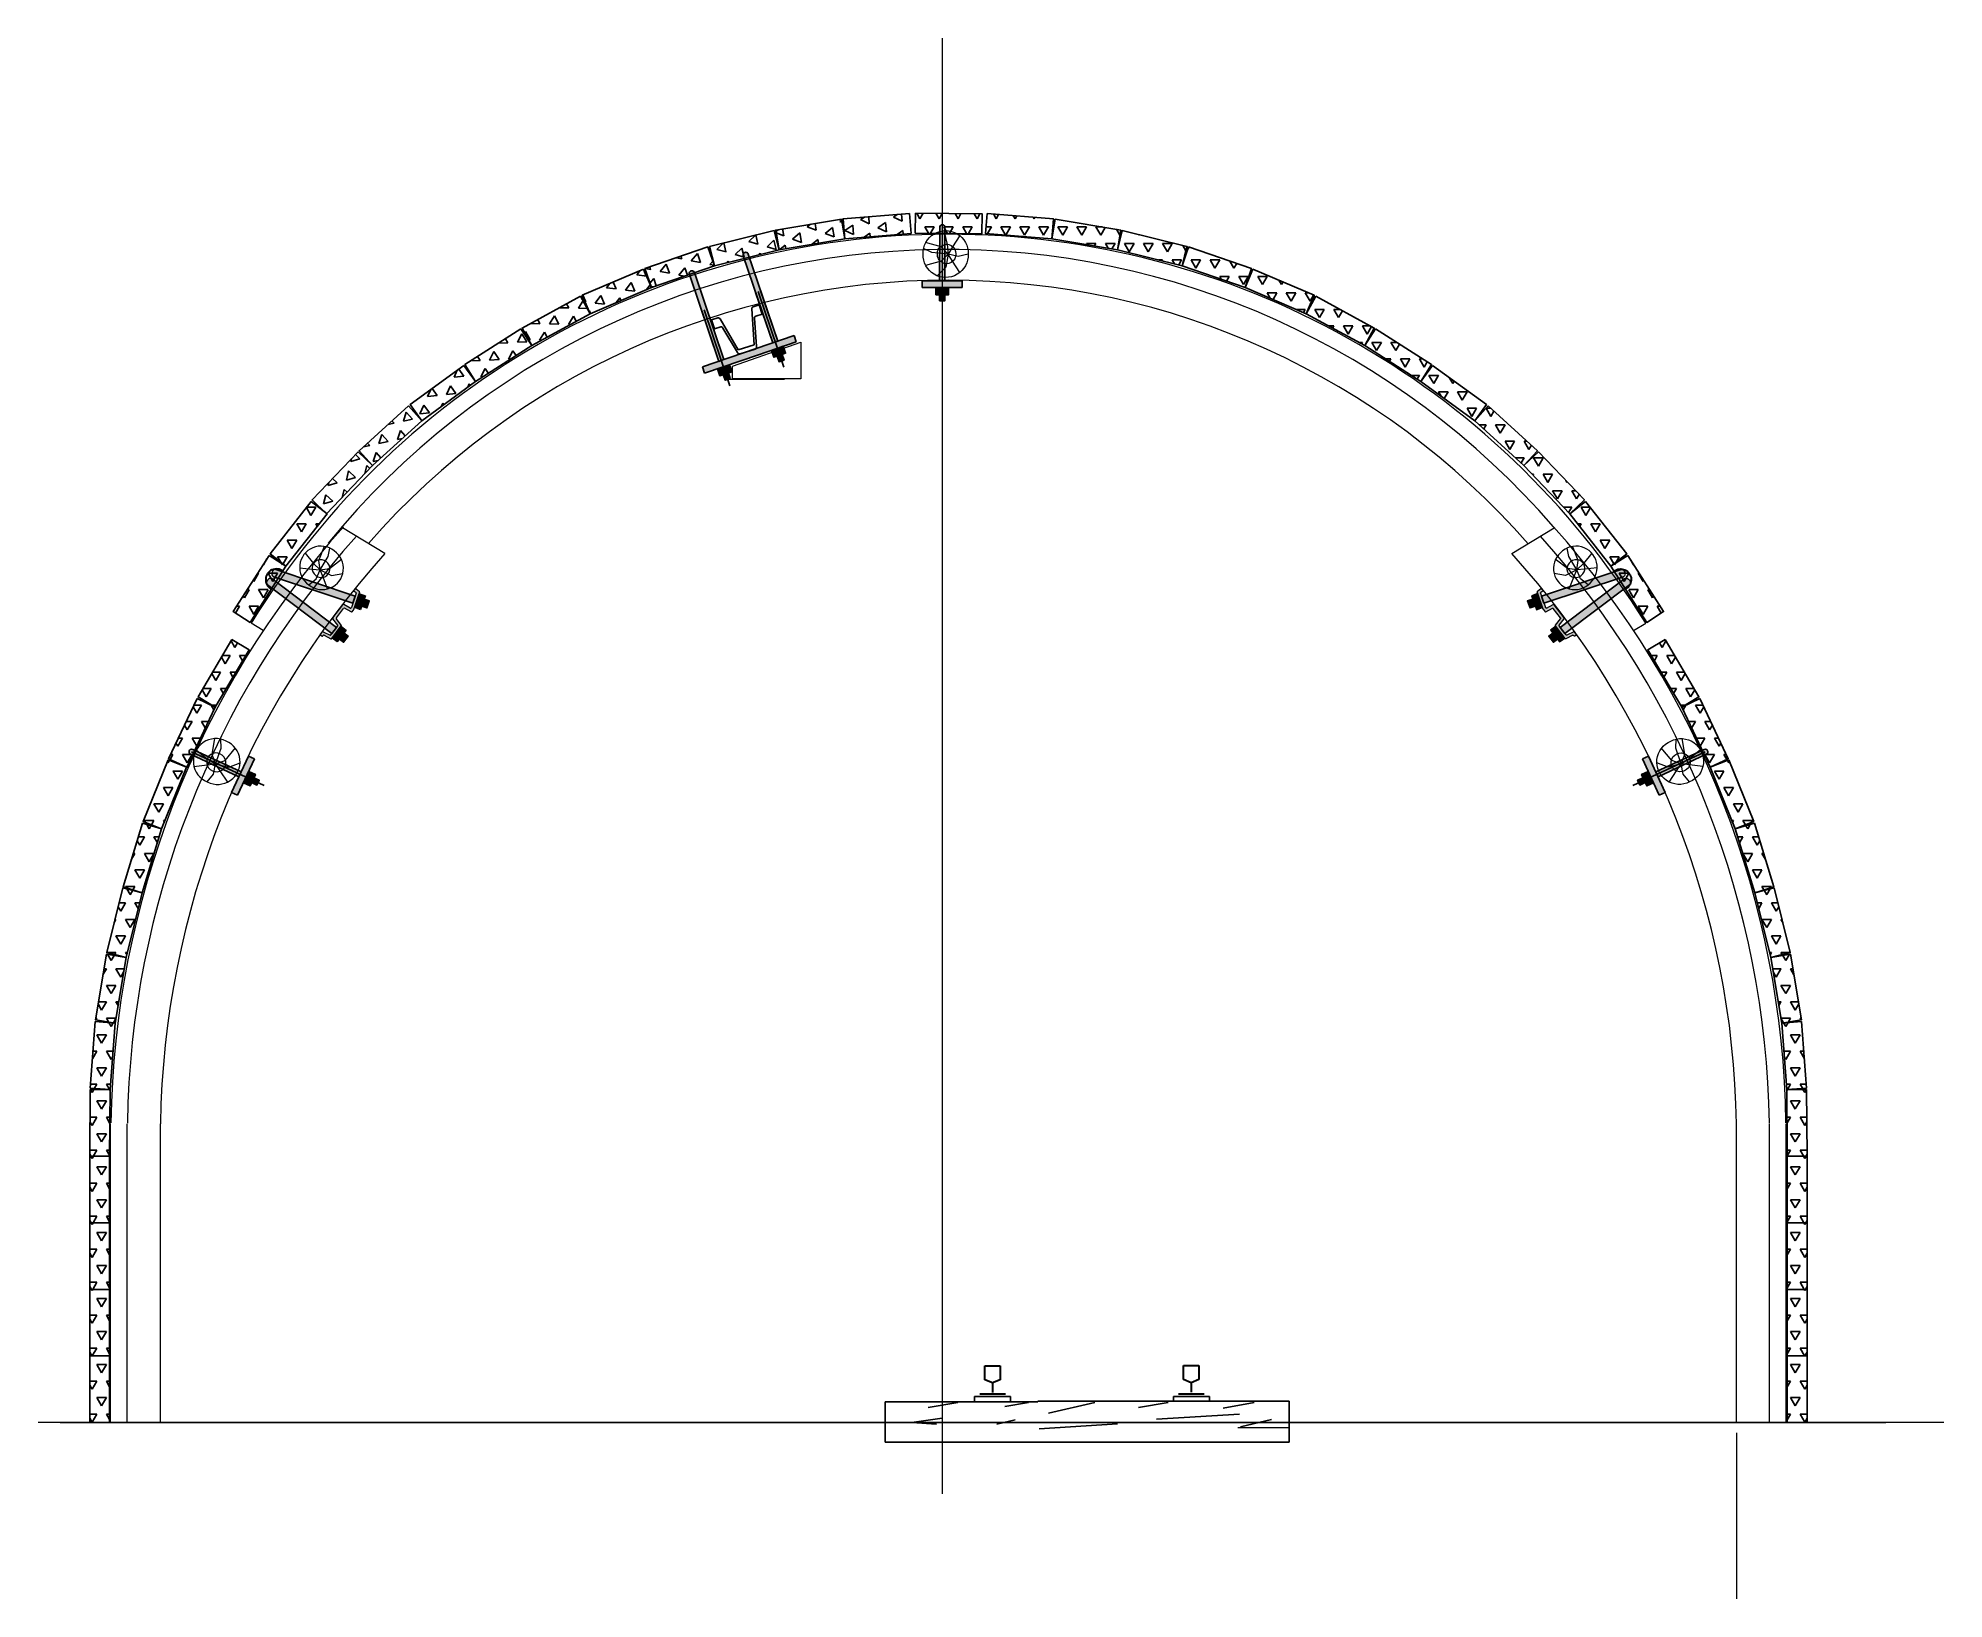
# Model space of a CAD drawing. Header units: millimetres. Extents: x -46762 to 217101, y -107409 to 31524.
# Drawn here: x 184251.1 to 184365.6, y -27842.1 to -27748.4 of the extents above; entities that cross this region are included whole.
import ezdxf

# ---------------------------------------------------------------- set-up
doc = ezdxf.new("R2010")
doc.units = ezdxf.units.MM
doc.layers.add('АП155', color=130, linetype='Continuous')
pattern_1 = [(59.99999999999999, (181956.9012692473, -27572.19743148678), (-0.5714997951628101, 0.9898669182628066), [0.5715000000000001, -0.5715000000000001]), (120, (181956.9012692473, -27572.19743148678), (-1.14299979516281, 1.182628070139913e-07), [0.5714999999999997, -0.5714999999999997]), (0, (181956.6155192473, -27571.70249748679), (0.5715000000000001, 0.9898667999999999), [0.5715000000000001, -0.5715000000000001])]
pattern_2 = [(120, (186654.622067439, -27572.19743148678), (0.5714997951628101, 0.9898669182628066), [0.5715, -0.5715]), (60.00000000000001, (186654.622067439, -27572.19743148678), (1.14299979516281, 1.182628070139913e-07), [0.5714999999999997, -0.5714999999999997]), (180, (186654.907817439, -27571.70249748679), (-0.5715000000000001, 0.9898667999999999), [0.5715000000000001, -0.5715000000000001])]

# ---------------------------------------------------------------- blocks, each defined once
blk = doc.blocks.new('пзска2')
h = blk.add_hatch(color=9)
edge = h.paths.add_edge_path()
edge.add_line((79387.98750919643, 12480.88038879467), (79626.61282625502, 12400.73938868508))
edge.add_line((79626.61282625502, 12400.73938868508), (79619.42709265536, 12379.46739037297))
edge.add_line((79619.42709265536, 12379.46739037297), (79380.50641894205, 12459.07713288825))
edge.add_arc((79388.0866276481, 12468.66130303135), 12.219487769909, 90.46476017502539, 231.6592020791473, ccw=False)
edge = h.paths.add_edge_path()
edge.add_line((79376.41128150029, 12453.27671080609), (79570.36676375166, 12307.02080642545))
edge.add_line((79570.36676375166, 12307.02080642545), (79556.43053562287, 12288.54982692463))
edge.add_line((79556.43053562287, 12288.54982692463), (79362.53888556157, 12434.86732976127))
edge.add_arc((79372.4885213633, 12441.80124308344), 12.12742373903379, 71.12758126217437, 214.8726875495767, ccw=False)
h = blk.add_hatch(color=9)
edge = h.paths.add_edge_path()
edge.add_arc((79627.66398735114, 12420.72381651853), 1.914105600024586, 52.96569549510618, 133.1878639533618)
edge.add_line((79626.35398748063, 12422.11941695804), (79622.81355695822, 12418.79614233415))
edge.add_arc((79624.12355682859, 12417.40054189431), 1.914105600024586, 133.1878639533618, 232.9656954951062)
edge.add_line((79622.97070427213, 12415.8725591618), (79628.84420245845, 12411.44104481605))
edge.add_arc((79627.69134990202, 12409.91306208345), 1.914105600024586, -18.6650954844352, 52.96569549510622, ccw=False)
edge.add_line((79629.5047839201, 12409.30047959075), (79614.98623600847, 12366.32107847746))
edge.add_arc((79612.22517342953, 12367.25527092905), 2.914821109766541, 257.45859269138043, 341.3069946315402, ccw=False)
edge.add_line((79611.59223424859, 12364.40999939622), (79591.76046854799, 12375.53003915623))
edge.add_arc((79590.82431692723, 12373.86048221169), 1.914105600024586, 60.71984011856469, 142.9656954951062)
edge.add_line((79589.29633419457, 12375.0133347681), (79559.30466016682, 12335.26257932364))
edge.add_arc((79560.83264289954, 12334.10972676726), 1.914105600024586, 142.9656954951062, 217.0077024047578)
edge.add_line((79559.30412506853, 12332.95758376856), (79573.74374478357, 12313.80091985691))
edge.add_arc((79572.21522695292, 12312.64877685838), 1.914105600024586, -37.03430450489378, 37.00770240475782, ccw=False)
edge.add_line((79573.74320968543, 12311.49592430188), (79553.3143543138, 12284.41966196534))
edge.add_arc((79551.78637158129, 12285.5725145218), 1.914105600024586, 243.75876048676588, 322.96569549510616, ccw=False)
edge.add_line((79550.94004681602, 12283.85567596226), (79530.18626878763, 12294.08636202247))
edge.add_arc((79529.28421841265, 12292.60412100991), 1.735146477547994, 58.67647690679077, 148.0479790627951)
edge.add_line((79527.81196128958, 12293.52237601954), (79522.58798516571, 12286.59855452305))
edge.add_arc((79524.1159678984, 12285.44570196656), 1.914105600024586, 142.9656954951062, 232.9656954951062)
edge.add_line((79522.96311534199, 12283.91771923393), (79526.78307217342, 12281.03558784272))
edge.add_arc((79527.93592472986, 12282.56357057532), 1.914105600024586, 232.9656954951062, 322.9656954951062)
edge.add_line((79529.46390746254, 12281.41071801892), (79530.39560312434, 12282.64558094673))
edge.add_arc((79531.92358585686, 12281.49272839027), 1.914105600024586, 63.75876048676588, 142.9656954951062, ccw=False)
edge.add_line((79532.76991062213, 12283.2095669499), (79553.5236886504, 12272.97888088954))
edge.add_arc((79554.44295332953, 12274.3886519282), 1.68300384172545, 236.8929700268868, 329.831485954733)
edge.add_line((79555.8979961485, 12273.54286689265), (79584.53142966857, 12311.49341984757))
edge.add_arc((79583.00344693588, 12312.646272404), 1.914105600024586, 322.9656954951062, 397.0077024047578)
edge.add_line((79584.53196476665, 12313.79841540256), (79570.09234505187, 12332.95507931418))
edge.add_arc((79571.62086288244, 12334.1072223128), 1.914105600024586, 142.9656954951062, 217.0077024047578, ccw=False)
edge.add_line((79570.09288014992, 12335.26007486929), (79591.64296116919, 12363.82240185412))
edge.add_arc((79593.17094390187, 12362.66954929769), 1.914105600024586, 60.71984011856472, 142.9656954951062, ccw=False)
edge.add_line((79594.10709552257, 12364.33910624214), (79613.93886122323, 12353.21906648218))
edge.add_arc((79614.87501284402, 12354.88862342658), 1.914105600024586, 240.7198401185647, 322.9656954951062)
edge.add_line((79616.40299557667, 12353.73577087015), (79622.41552269796, 12361.70473235566))
edge.add_arc((79620.88753996545, 12362.85758491213), 1.914105600024586, 322.9656954951062, 341.3349045155648)
edge.add_line((79622.70097398342, 12362.24500241931), (79639.65450114332, 12412.43269670682))
edge.add_arc((79637.84106712518, 12413.04527919958), 1.914105600024586, 341.3349045155648, 412.9656954951062)
edge.add_line((79638.99391968161, 12414.57326193209), (79628.81683990761, 12422.25179925104))
edge = h.paths.add_edge_path(flags=16)
edge.add_arc((79620.88753996545, 12362.85758491213), 1.914105600024586, 322.9656954951062, 341.3349045155648)
edge.add_arc((79620.88753996545, 12362.85758491213), 1.914105600024586, 322.9656954951062, 341.3349045155648)
edge = h.paths.add_edge_path(flags=17)
edge.add_arc((79620.88753996545, 12362.85758491213), 1.914105600024586, 322.9656954951062, 341.3349045155648)
for points in [[(79638.48391189406, 12408.21222226877), (79656.85667648932, 12401.91922041512), (79642.3228326132, 12359.90285361517), (79623.96931663199, 12366.25150191964)], [(79653.34273550026, 12391.76065295233), (79646.02476543353, 12370.60489283986), (79661.44509861642, 12365.46674914093), (79668.66776640742, 12386.61382562178)], [(79583.94558119617, 12310.33219509802), (79599.40411664211, 12298.57659927863), (79572.38519902097, 12263.26957749148), (79556.96244741342, 12275.07193390929)], [(79592.87698438467, 12290.04725683594), (79605.15206058545, 12280.79099684118), (79591.3095542854, 12262.22888473643), (79578.80820147251, 12271.66284811296)]]:
    blk.add_hatch(color=9).paths.add_polyline_path(points)
at = {"color": 7}
for points in [[(79387.98750919643, 12480.88038879467), (79626.61282625502, 12400.73938868508)], [(79376.41128150029, 12453.27671080609), (79570.36676375166, 12307.02080642545), (79556.43053562287, 12288.54982692463), (79362.53888556157, 12434.86732976127)], [(79626.61282625502, 12400.73938868508), (79619.42709265536, 12379.46739037297), (79380.50641894205, 12459.07713288825)], [(79653.34273550026, 12391.76065295233), (79646.02476543353, 12370.60489283986), (79661.44509861642, 12365.46674914093), (79668.66776640742, 12386.61382562178), (79653.34273550026, 12391.76065295233)], [(79592.87698438467, 12290.04725683594), (79605.15206058545, 12280.79099684118), (79591.3095542854, 12262.22888473643), (79578.80820147251, 12271.66284811296), (79592.87698438467, 12290.04725683594)]]:
    blk.add_lwpolyline(points, dxfattribs=at)
at = {"color": 9, "linetype": 'ByBlock', "lineweight": 30}
blk.add_arc((79389.55610634592, 12450.26644457345), 32.10477288046426, 52.17423131706771, 238.6491880507332, dxfattribs=at)
at = {"layer": 'АП155', "color": 7, "lineweight": 9}
for p, q in [((79622.81355695822, 12418.79614233415), (79626.35398748063, 12422.11941695804)), ((79628.81683990761, 12422.25179925104), (79638.99391968161, 12414.57326193209)), ((79559.30466016682, 12335.26257932364), (79589.29633419457, 12375.0133347681)), ((79570.09288014992, 12335.26007486929), (79591.64296116919, 12363.82240185412)), ((79611.59223424859, 12364.40999939622), (79591.76046854799, 12375.53003915623)), ((79613.93886122323, 12353.21906648218), (79594.10709552257, 12364.33910624214)), ((79629.5047839201, 12409.30047959075), (79614.98623600847, 12366.32107847746)), ((79639.65450114332, 12412.43269670682), (79622.70097398342, 12362.24500241931)), ((79622.97070427213, 12415.8725591618), (79628.84420245845, 12411.44104481605)), ((79623.96931663199, 12366.25150191964), (79638.48391189406, 12408.21222226877)), ((79642.3228326132, 12359.90285361517), (79623.96931663199, 12366.25150191964)), ((79649.58975455136, 12380.91103701509), (79631.22661426303, 12387.23186209419)), ((79638.48391189406, 12408.21222226877), (79656.85667648932, 12401.91922041512)), ((79656.85667648932, 12401.91922041512), (79642.3228326132, 12359.90285361517)), ((79646.02476543354, 12370.60489283985), (79661.44509861642, 12365.46674914093)), ((79668.66776640742, 12386.61382562178), (79653.34273550019, 12391.76065295236)), ((79661.44509861642, 12365.46674914093), (79668.66776640742, 12386.61382562178)), ((79553.3143543138, 12284.41966196534), (79573.74320968543, 12311.49592430188)), ((79555.8979961485, 12273.54286689265), (79584.53142966857, 12311.49341984757)), ((79556.96244741342, 12275.07193390929), (79583.94558119617, 12310.33219509802)), ((79573.74374478357, 12313.80091985691), (79559.30412506853, 12332.95758376856)), ((79584.53196476665, 12313.79841540256), (79570.09234505187, 12332.95507931418)), ((79581.66704094349, 12307.69697902192), (79581.66704094349, 12307.69697902192)), ((79583.94558119617, 12310.33219509802), (79599.40411664211, 12298.57659927863)), ((79622.41552269796, 12361.70473235566), (79616.40299557667, 12353.73577087015)), ((79522.58798516571, 12286.59855452305), (79527.81196128958, 12293.52237601954)), ((79522.96311534199, 12283.91771923393), (79526.78307217342, 12281.03558784272)), ((79529.46390746254, 12281.41071801892), (79530.39560312434, 12282.64558094673)), ((79530.18626878763, 12294.08636202247), (79550.94004681602, 12283.85567596226)), ((79532.76991062213, 12283.2095669499), (79553.5236886504, 12272.97888088954)), ((79572.38519902097, 12263.26957749148), (79556.96244741342, 12275.07193390929)), ((79559.51661648304, 12278.33896102992), (79559.51661648304, 12278.33896102992)), ((79570.45401430462, 12292.7020645036), (79585.89465783161, 12280.92308838508)), ((79599.40411664211, 12298.57659927863), (79572.38519902097, 12263.26957749148)), ((79578.80820147251, 12271.66284811296), (79591.3095542854, 12262.22888473643)), ((79591.3095542854, 12262.22888473643), (79605.15206058545, 12280.79099684118)), ((79605.15206058545, 12280.79099684118), (79592.87698438467, 12290.04725683594))]:
    blk.add_line(p, q, dxfattribs=at)
for centre, radius, start, end in [((79388.0866276481, 12468.66130303135), 12.219487769909, 90.46476017502546, 231.6592020791473), ((79372.4885213633, 12441.80124308344), 12.12742373903379, 71.12758126217444, 214.8726875495767), ((79627.66398735114, 12420.72381651853), 1.914105600024586, 52.96569549510618, 133.1878639533618), ((79590.82431692723, 12373.86048221169), 1.914105600024586, 60.71984011856469, 142.9656954951062), ((79593.17094390187, 12362.66954929769), 1.914105600024586, 60.71984011856469, 142.9656954951062), ((79612.22517342953, 12367.25527092905), 2.914821109766541, 257.4585926913804, 341.3069946315402), ((79624.12355682859, 12417.40054189431), 1.914105600024586, 133.1878639533618, 232.9656954951062), ((79627.69134990202, 12409.91306208345), 1.914105600024586, 341.3349045155648, 52.96569549510618), ((79637.84106712518, 12413.04527919958), 1.914105600024586, 341.3349045155648, 52.96569549510618), ((79560.83264289954, 12334.10972676726), 1.914105600024586, 142.9656954951062, 217.0077024047578), ((79571.62086288244, 12334.1072223128), 1.914105600024586, 142.9656954951062, 217.0077024047578), ((79572.21522695292, 12312.64877685838), 1.914105600024586, 322.9656954951062, 37.00770240475778), ((79583.00344693588, 12312.646272404), 1.914105600024586, 322.9656954951062, 37.00770240475778), ((79614.87501284402, 12354.88862342658), 1.914105600024586, 240.7198401185647, 322.9656954951062), ((79620.88753996545, 12362.85758491213), 1.914105600024586, 322.9656954951062, 341.3349045155648), ((79620.88753996545, 12362.85758491213), 1.914105600024586, 322.9656954951062, 341.3349045155648), ((79620.88753996545, 12362.85758491213), 1.914105600024586, 322.9656954951062, 341.3349045155648), ((79620.88753996545, 12362.85758491213), 1.914105600024586, 322.9656954951062, 341.3349045155648), ((79524.1159678984, 12285.44570196656), 1.914105600024586, 142.9656954951062, 232.9656954951062), ((79527.93592472986, 12282.56357057532), 1.914105600024586, 232.9656954951062, 322.9656954951062), ((79529.28421841265, 12292.60412100991), 1.735146477547994, 58.67647690679077, 148.0479790627951), ((79531.92358585686, 12281.49272839027), 1.914105600024586, 63.75876048676592, 142.9656954951062), ((79551.78637158129, 12285.5725145218), 1.914105600024586, 243.7587604867659, 322.9656954951062), ((79554.44295332953, 12274.3886519282), 1.68300384172545, 236.8929700268868, 329.831485954733)]:
    blk.add_arc(centre, radius, start, end, dxfattribs=at)
blk = doc.blocks.new('ск16')
h = blk.add_hatch(color=9)
edge = h.paths.add_edge_path()
edge.add_line((76510.91213818084, 28276.66980265561), (76510.91213818084, 28116.66980265561))
edge.add_line((76510.91213818084, 28116.66980265561), (76494.91213818084, 28116.66980265561))
edge.add_line((76494.91213818084, 28116.66980265561), (76494.91213818084, 28276.66980265561))
edge.add_arc((76502.91213818084, 28276.66980265561), 8, 0, 180, ccw=False)
for points in [[(76562.91213818084, 28116.66980265561), (76442.91213818084, 28116.66980265561), (76442.91213818084, 28096.66980265561), (76562.91213818084, 28096.66980265561)], [(76521.91213818084, 28096.66980265561), (76521.91213818084, 28074.66980265561), (76483.91213818084, 28074.66980265561), (76483.91213818084, 28096.66980265561)], [(76494.91213818084, 28074.66980265561), (76510.91213818084, 28074.66980265561), (76510.91213818084, 28056.66980265561), (76494.91213818084, 28056.66980265561)]]:
    blk.add_hatch(color=9).paths.add_polyline_path(points)
at = {"color": 7}
for p, q in [((76494.91213818084, 28116.66980265561), (76494.91213818084, 28276.66980265561)), ((76510.91213818084, 28116.66980265561), (76510.91213818084, 28276.66980265561)), ((76442.91213818084, 28116.66980265561), (76442.91213818084, 28096.66980265561)), ((76562.91213818084, 28116.66980265561), (76442.91213818084, 28116.66980265561)), ((76562.91213818084, 28096.66980265561), (76562.91213818084, 28116.66980265561)), ((76442.91213818084, 28096.66980265561), (76562.91213818084, 28096.66980265561)), ((76494.91213818084, 28074.66980265561), (76494.91213818084, 28056.66980265561)), ((76510.91213818084, 28074.66980265561), (76510.91213818084, 28056.66980265561))]:
    blk.add_line(p, q, dxfattribs=at)
for points in [[(76510.91213818084, 28276.66980265561), (76510.91213818084, 28116.66980265561), (76494.91213818084, 28116.66980265561), (76494.91213818084, 28276.66980265561)], [(76502.91213818084, 28096.66980265561), (76521.91213818084, 28096.66980265561), (76521.91213818084, 28074.66980265561), (76483.91213818084, 28074.66980265561), (76483.91213818084, 28096.66980265561), (76521.91213818084, 28096.66980265561)], [(76521.91213818084, 28096.66980265561), (76521.91213818084, 28074.66980265561), (76483.91213818084, 28074.66980265561), (76483.91213818084, 28096.66980265561), (76521.91213818084, 28096.66980265561)], [(76494.91213818084, 28074.66980265561), (76510.91213818084, 28074.66980265561), (76510.91213818084, 28056.66980265561), (76494.91213818084, 28056.66980265561), (76494.91213818084, 28074.66980265561)]]:
    blk.add_lwpolyline(points, dxfattribs=at)
blk.add_arc((76502.91213818084, 28276.66980265561), 8, 0, 180, dxfattribs=at)

msp = doc.modelspace()

# ---------------------------------------------------------------- hatches: boundary and pattern name
h = msp.add_hatch()
h.set_pattern_fill('TRIANG', scale=0.12, angle=-76.10566496756907, style=0)
h.set_pattern_definition([(343.8943350324309, (181956.9012692473, -27572.19743148678), (0.8236682131000024, 0.7924766283436308), [0.5714999999999997, -0.5714999999999997]), (43.89433503243092, (181956.9012692473, -27572.19743148678), (-0.2744707855010218, 1.109555911006152), [0.5714999999999998, -0.5714999999999998]), (283.8943350324309, (181957.3131038543, -27571.80119294331), (1.098138998601024, -0.3170792826625213), [0.5715000000000001, -0.5715000000000001])])
h.paths.add_polyline_path([(184295.2955927201, -27759.98241878316), (184291.4126318051, -27760.94294704035), (184291.7007902823, -27762.10783531484), (184295.5837511973, -27761.14730705765)])
h = msp.add_hatch()
h.set_pattern_fill('TRIANG', scale=0.12, angle=-80.4369529752854, style=0)
h.set_pattern_definition([(339.5630470247146, (181956.9012692473, -27572.19743148678), (0.8811662663412153, 0.7280072409011618), [0.5715000000000001, -0.5715000000000001]), (39.5630470247146, (181956.9012692473, -27572.19743148678), (-0.1898896315888158, 1.127115992059958), [0.5715000000000001, -0.5715000000000001]), (279.5630470247146, (181957.3418528968, -27571.83342767548), (1.071055897930032, -0.3991087511587964), [0.5715000000000001, -0.5715000000000001])])
h.paths.add_polyline_path([(184299.3288090065, -27759.29946653477), (184295.3843954478, -27759.96399770621), (184295.5837547992, -27761.14732177382), (184299.5281683579, -27760.48279060239)])
h = msp.add_hatch()
h.set_pattern_fill('TRIANG', scale=0.12, angle=-85.43214545532969, style=0)
h.set_pattern_definition([(334.5678545446703, (181956.9012692473, -27572.19743148678), (0.9412087626171862, 0.6485172294664691), [0.5715000000000001, -0.5715000000000001]), (34.56785454467032, (181956.9012692473, -27572.19743148678), (-0.09102801420127087, 1.139369313424235), [0.5715000000000001, -0.5715000000000001]), (274.5678545446704, (181957.3718741596, -27571.87317272688), (1.032236776818457, -0.4908520839577662), [0.5714999999999998, -0.5714999999999998])])
h.paths.add_polyline_path([(184303.4198981785, -27758.96805841136), (184299.4326033117, -27759.28661711092), (184299.5281709216, -27760.48280557097), (184303.5154657884, -27760.1642468714)])
h = msp.add_hatch()
h.set_pattern_fill('TRIANG', scale=0.12, style=0)
h.set_pattern_definition(pattern_1)
h.paths.add_polyline_path([(184303.7833253891, -27758.94605082473), (184307.783122159, -27758.98637202174), (184307.7710257999, -27760.18631105273), (184303.77122903, -27760.14598985572)])
h = msp.add_hatch()
h.set_pattern_fill('TRIANG', scale=0.12, style=0)
h.set_pattern_definition(pattern_1)
h.paths.add_polyline_path([(184308.0800534482, -27758.96805841631), (184312.067348315, -27759.28661711582), (184311.9717807051, -27760.48280557587), (184307.9844858384, -27760.16424687636)])
h = msp.add_hatch()
h.set_pattern_fill('TRIANG', scale=0.12, style=0)
h.set_pattern_definition(pattern_1)
h.paths.add_polyline_path([(184312.1711425754, -27759.2994665277), (184316.1155561341, -27759.96399769919), (184315.9161967827, -27761.14732176681), (184311.971783224, -27760.48279059531)])
h = msp.add_hatch()
h.set_pattern_fill('TRIANG', scale=0.12, style=0)
h.set_pattern_definition(pattern_1)
h.paths.add_polyline_path([(184316.2043588953, -27759.98241878756), (184320.0873198102, -27760.94294704472), (184319.7991613331, -27762.10783531921), (184315.9162004181, -27761.14730706206)])
h = msp.add_hatch()
h.set_pattern_fill('TRIANG', scale=0.12, angle=-71.0301074187318, style=0)
h.set_pattern_definition([(348.9698925812683, (181956.9012692473, -27572.19743148678), (0.7503286122157519, 0.8622386592078921), [0.5715000000000001, -0.5715000000000001]), (48.9698925812682, (181956.9012692473, -27572.19743148678), (-0.3715562768911916, 1.08092296896911), [0.5715000000000001, -0.5715000000000001]), (288.9698925812682, (181957.2764340316, -27571.7663118845), (1.121884889106944, -0.2186843097612181), [0.5715000000000001, -0.5715000000000001])])
h.paths.add_polyline_path([(184291.3106984842, -27760.97299409418), (184287.5279403942, -27762.27327915216), (184287.9180259116, -27763.40810657918), (184291.7007840016, -27762.1078215212)])
h = msp.add_hatch()
h.set_pattern_fill('TRIANG', scale=0.12, style=0)
h.set_pattern_definition(pattern_1)
h.paths.add_polyline_path([(184320.1892531198, -27760.972994094), (184323.9720112098, -27762.27327915198), (184323.5819256925, -27763.408106579), (184319.7991676024, -27762.10782152102)])
h = msp.add_hatch()
h.set_pattern_fill('TRIANG', scale=0.12, angle=-66.80802172686069, style=0)
h.set_pattern_definition([(353.1919782731393, (181956.9012692473, -27572.19743148678), (0.6848120764633505, 0.9151398536137489), [0.5715000000000001, -0.5715000000000001]), (53.19197827313932, (181956.9012692473, -27572.19743148678), (-0.4501283230134036, 1.050634581842508), [0.5715000000000001, -0.5715000000000001]), (293.1919782731393, (181957.2436757424, -27571.73986125283), (1.134940399476754, -0.1354947282287585), [0.5715000000000001, -0.5715000000000001])])
h.paths.add_polyline_path([(184287.4454437827, -27762.30506419752), (184283.7686818455, -27763.88031708427), (184284.2412577115, -27764.98334566542), (184287.9180196487, -27763.40809277868)])
h = msp.add_hatch(color=9)
edge = h.paths.add_edge_path()
edge.add_line((184293.740678579, -27761.4098004891), (184295.5064296673, -27766.63523028892))
edge.add_line((184295.5064296673, -27766.63523028892), (184295.2032702779, -27766.73767239269))
edge.add_line((184295.2032702779, -27766.73767239269), (184293.4380538108, -27761.51382471028))
edge.add_arc((184293.5882660376, -27761.45861204869), 0.160037967687407, 17.75815618679752, 200.1816289821103, ccw=False)
h = msp.add_hatch()
h.set_pattern_fill('TRIANG', scale=0.12, style=0)
h.set_pattern_definition(pattern_1)
h.paths.add_polyline_path([(184324.0545078113, -27762.30506419125), (184327.7312697485, -27763.88031707802), (184327.2586938824, -27764.98334565917), (184323.5819319453, -27763.4080927724)])
h = msp.add_hatch(color=9)
edge = h.paths.add_edge_path()
edge.add_line((184290.5056179594, -27762.51864783086), (184292.2713690478, -27767.74407763068))
edge.add_line((184292.2713690478, -27767.74407763068), (184291.9682096584, -27767.84651973445))
edge.add_line((184291.9682096584, -27767.84651973445), (184290.2029931912, -27762.62267205204))
edge.add_arc((184290.3532054181, -27762.56745939044), 0.160037967687407, 17.75815618679752, 200.1816289821103, ccw=False)
h = msp.add_hatch()
h.set_pattern_fill('TRIANG', scale=0.12, angle=-61.37421130519656, style=0)
h.set_pattern_definition([(358.6257886948034, (181956.9012692473, -27572.19743148678), (0.5950748241089845, 0.975876265442449), [0.5714999999999998, -0.5714999999999998]), (58.62578869480343, (181956.9012692473, -27572.19743148678), (-0.5475962247689544, 1.003288047552162), [0.5715000000000001, -0.5715000000000001]), (298.6257886948034, (181957.198807085, -27571.70949300504), (1.142671048877939, -0.02741178210971263), [0.5715000000000001, -0.5715000000000001])])
h.paths.add_polyline_path([(184283.6663460892, -27763.93001143155), (184280.1552763755, -27765.84635938155), (184280.7301807605, -27766.89968029566), (184284.2412504742, -27764.98333234567)])
h = msp.add_hatch()
h.set_pattern_fill('TRIANG', scale=0.12, style=0)
h.set_pattern_definition(pattern_1)
h.paths.add_polyline_path([(184327.8336055344, -27763.93001144577), (184331.3446752481, -27765.84635939571), (184330.7697708631, -27766.89968030983), (184327.2587011494, -27764.98333235989)])
h = msp.add_hatch()
h.set_pattern_fill('TRIANG', scale=0.12, angle=-57.3937748610064, style=0)
h.set_pattern_definition([(2.606225138993598, (181956.9012692473, -27572.19743148678), (0.5258981074142279, 1.014829893312359), [0.5715000000000001, -0.5715000000000001]), (62.6062251389936, (181956.9012692473, -27572.19743148678), (-0.6159194144212398, 0.9628560674790584), [0.5714999999999998, -0.5714999999999998]), (302.6062251389936, (181957.1642187015, -27571.6900161624), (1.141817521835468, 0.05197382583330026), [0.5715000000000001, -0.5715000000000001])])
h.paths.add_polyline_path([(184280.0835468376, -27765.88880712878), (184276.7139714174, -27768.04425638311), (184277.3606061937, -27769.05512900915), (184280.7301816138, -27766.89967975482)])
for points in [[(184294.2180022624, -27767.07060922992), (184290.9829416429, -27768.17945657168), (184291.1109942726, -27768.55840580842), (184294.3460548921, -27767.44955846666), (184296.6197503126, -27766.68124268843), (184296.4916976829, -27766.30229345169)], [(184292.6078437577, -27768.05259792109), (184292.7487016504, -27768.4694420815), (184292.0286981006, -27768.71274207794), (184291.8878402079, -27768.29589791753)], [(184295.8429043772, -27766.94375057933), (184295.9837622699, -27767.36059473974), (184295.2637587201, -27767.60389473618), (184295.1229008274, -27767.18705057577)], [(184295.4721808003, -27767.53346578984), (184295.7753401897, -27767.43102368608), (184295.8905875564, -27767.77207799914), (184295.5874281671, -27767.87452010291)], [(184292.2371201808, -27768.6423131316), (184292.5402795702, -27768.53987102784), (184292.6555269369, -27768.88092534091), (184292.3523675475, -27768.98336744467)]]:
    msp.add_hatch(color=9).paths.add_polyline_path(points)
h = msp.add_hatch()
h.set_pattern_fill('TRIANG', scale=0.12, style=0)
h.set_pattern_definition(pattern_1)
h.paths.add_polyline_path([(184331.4164047498, -27765.88880711419), (184334.7859801699, -27768.04425636857), (184334.1393453936, -27769.0551289946), (184330.7697699735, -27766.89967974023)])
h = msp.add_hatch()
h.set_pattern_fill('TRIANG', scale=0.12, angle=-53.93588974515075, style=0)
h.set_pattern_definition([(6.064110254849244, (181956.9012692473, -27572.19743148678), (0.4637313449037692, 1.044701761985679), [0.5715000000000001, -0.5715000000000001]), (66.06411025484924, (181956.9012692473, -27572.19743148678), (-0.672872592806077, 0.923954006210627), [0.5714999999999998, -0.5714999999999998]), (306.0641102548493, (181957.1331352967, -27571.6750802046), (1.136603937709846, 0.1207477557750517), [0.5715000000000001, -0.5715000000000001])])
h.paths.add_polyline_path([(184276.6541780942, -27768.08509850026), (184273.420742916, -27770.43985898667), (184274.1271710619, -27771.40988954013), (184277.3606062401, -27769.05512905373)])
h = msp.add_hatch()
h.set_pattern_fill('TRIANG', scale=0.12, style=0)
h.set_pattern_definition(pattern_1)
h.paths.add_polyline_path([(184334.8457735025, -27768.08509849282), (184338.0792086806, -27770.43985897925), (184337.3727805347, -27771.4098895327), (184334.1393453565, -27769.05512904628)])
h = msp.add_hatch()
h.set_pattern_fill('TRIANG', scale=0.12, angle=-47.72860218860951, style=0)
h.set_pattern_definition([(12.2713978113905, (181956.9012692473, -27572.19743148678), (0.3480533730843676, 1.088718228572864), [0.5715000000000001, -0.5715000000000001]), (72.27139781139049, (181956.9012692473, -27572.19743148678), (-0.768830956965109, 0.8457821772503573), [0.5715000000000001, -0.5715000000000001]), (312.2713978113905, (181957.0752962652, -27571.6530719329), (1.116884330049477, 0.2429360513225064), [0.5714999999999998, -0.5714999999999998])])
h.paths.add_polyline_path([(184273.3199992271, -27770.52192918372), (184270.3601313381, -27773.21250200002), (184271.167303183, -27774.10046236671), (184274.127171072, -27771.40988955041)])
h = msp.add_hatch()
h.set_pattern_fill('TRIANG', scale=0.12, style=0)
h.set_pattern_definition(pattern_1)
h.paths.add_polyline_path([(184338.1799523695, -27770.52192917438), (184341.1398202585, -27773.2125019907), (184340.3326484135, -27774.10046235739), (184337.3727805246, -27771.40988954106)])
h = msp.add_hatch()
h.set_pattern_fill('TRIANG', scale=0.12, angle=-43.60454229288273, style=0)
h.set_pattern_definition([(16.39545770711728, (181956.9012692473, -27572.19743148678), (0.2688555751641944, 1.110929885926817), [0.5715000000000001, -0.5715000000000001]), (76.39545770711726, (181956.9012692473, -27572.19743148678), (-0.8276657154538745, 0.7883007010046776), [0.5714999999999998, -0.5714999999999998]), (316.3954577071173, (181957.0356973337, -27571.64196608153), (1.096521290618069, 0.3226291849221394), [0.5715000000000001, -0.5715000000000001])])
h.paths.add_polyline_path([(184270.2983625593, -27773.27285002283), (184267.5396547495, -27776.16931877294), (184268.4085953745, -27776.99693111586), (184271.1673031843, -27774.10046236576)])
h = msp.add_hatch()
h.set_pattern_fill('TRIANG', scale=0.12, style=0)
h.set_pattern_definition(pattern_1)
h.paths.add_polyline_path([(184341.2015890428, -27773.27285001952), (184343.9602968525, -27776.16931876964), (184343.0913562275, -27776.99693111256), (184340.3326484177, -27774.10046236245)])
h = msp.add_hatch()
h.set_pattern_fill('TRIANG', scale=0.12, style=0)
h.set_pattern_definition(pattern_2)
h.paths.add_polyline_path([(184267.4878779507, -27776.25620819224), (184265.0188015405, -27779.40321656216), (184265.9629040514, -27780.14393948524), (184268.4319804617, -27776.99693111532)])
h = msp.add_hatch()
h.set_pattern_fill('TRIANG', scale=0.12, style=0)
h.set_pattern_definition(pattern_1)
h.paths.add_polyline_path([(184344.0354587356, -27776.25620819224), (184346.5045351459, -27779.40321656216), (184345.5604326349, -27780.14393948524), (184343.0913562246, -27776.99693111532)])
h = msp.add_hatch()
h.set_pattern_fill('TRIANG', scale=0.12, style=0)
h.set_pattern_definition(pattern_2)
h.paths.add_polyline_path([(184264.9508328977, -27779.49918218204), (184262.8016418908, -27782.87275269647), (184263.8137130452, -27783.51750999854), (184265.9629040521, -27780.14393948411)])
h = msp.add_hatch()
h.set_pattern_fill('TRIANG', scale=0.12, style=0)
h.set_pattern_definition(pattern_1)
h.paths.add_polyline_path([(184346.5725037886, -27779.49918218204), (184348.7216947955, -27782.87275269647), (184347.7096236411, -27783.51750999854), (184345.5604326342, -27780.14393948411)])
h = msp.add_hatch()
h.set_pattern_fill('TRIANG', scale=0.12, style=0)
h.set_pattern_definition(pattern_2)
h.paths.add_polyline_path([(184262.7173067399, -27784.54612610424), (184260.6834644154, -27787.99046717321), (184261.7167667361, -27788.60061987054), (184263.7506090605, -27785.15627880157)])
h = msp.add_hatch()
h.set_pattern_fill('TRIANG', scale=0.12, style=0)
h.set_pattern_definition(pattern_1)
h.paths.add_polyline_path([(184348.8060299465, -27784.54612610424), (184350.8398722709, -27787.99046717321), (184349.8065699502, -27788.60061987054), (184347.7727276258, -27785.15627880157)])
h = msp.add_hatch()
h.set_pattern_fill('TRIANG', scale=0.12, style=0)
h.set_pattern_definition(pattern_2)
h.paths.add_polyline_path([(184260.6311025951, -27788.08642379404), (184258.9182240435, -27791.70112254598), (184260.0026336691, -27792.21498611147), (184261.7155122207, -27788.60028735953)])
h = msp.add_hatch()
h.set_pattern_fill('TRIANG', scale=0.12, style=0)
h.set_pattern_definition(pattern_1)
h.paths.add_polyline_path([(184350.8922340912, -27788.08642379404), (184352.6051126428, -27791.70112254598), (184351.5207030172, -27792.21498611147), (184349.8078244656, -27788.60028735953)])
h = msp.add_hatch()
h.set_pattern_fill('TRIANG', scale=0.12, style=0)
h.set_pattern_definition(pattern_2)
h.paths.add_polyline_path([(184258.8895096505, -27791.76332469364), (184257.384695903, -27795.46947304272), (184258.4965404078, -27795.92091716696), (184260.0013541553, -27792.21476881789)])
h = msp.add_hatch()
h.set_pattern_fill('TRIANG', scale=0.12, style=0)
h.set_pattern_definition(pattern_1)
h.paths.add_polyline_path([(184352.6338270358, -27791.76332469364), (184354.1386407832, -27795.46947304272), (184353.0267962785, -27795.92091716696), (184351.521982531, -27792.21476881789)])
h = msp.add_hatch()
h.set_pattern_fill('TRIANG', scale=0.12, style=0)
h.set_pattern_definition(pattern_2)
h.paths.add_polyline_path([(184257.3474085195, -27795.5708321618), (184256.1809394064, -27799.39697248964), (184257.3287815048, -27799.74691322355), (184258.4952506179, -27795.92077289571)])
h = msp.add_hatch()
h.set_pattern_fill('TRIANG', scale=0.12, style=0)
h.set_pattern_definition(pattern_1)
h.paths.add_polyline_path([(184354.1759281668, -27795.5708321618), (184355.3423972798, -27799.39697248964), (184354.1945551815, -27799.74691322355), (184353.0280860685, -27795.92077289571)])
h = msp.add_hatch()
h.set_pattern_fill('TRIANG', scale=0.12, style=0)
h.set_pattern_definition(pattern_2)
h.paths.add_polyline_path([(184256.1629180445, -27799.45742672113), (184255.1980565406, -27803.33931315407), (184256.3626224704, -27803.62877160525), (184257.3274839744, -27799.74688517231)])
h = msp.add_hatch()
h.set_pattern_fill('TRIANG', scale=0.12, style=0)
h.set_pattern_definition(pattern_1)
h.paths.add_polyline_path([(184355.3604186418, -27799.45742672113), (184356.3252801457, -27803.33931315407), (184355.1607142158, -27803.62877160525), (184354.1958527119, -27799.74688517231)])
h = msp.add_hatch()
h.set_pattern_fill('TRIANG', scale=0.12, style=0)
h.set_pattern_definition(pattern_2)
h.paths.add_polyline_path([(184255.1776821145, -27803.43258030164), (184254.5243488956, -27807.3788640858), (184255.7082340309, -27807.57486405146), (184256.3615672498, -27803.6285802673)])
h = msp.add_hatch()
h.set_pattern_fill('TRIANG', scale=0.12, style=0)
h.set_pattern_definition(pattern_1)
h.paths.add_polyline_path([(184356.3456545718, -27803.43258030164), (184356.9989877906, -27807.3788640858), (184355.8151026554, -27807.57486405146), (184355.1617694365, -27803.6285802673)])
h = msp.add_hatch()
h.set_pattern_fill('TRIANG', scale=0.12, style=0)
h.set_pattern_definition(pattern_2)
h.paths.add_polyline_path([(184254.511256335, -27807.48538468676), (184254.2123017269, -27811.47419730988), (184255.4089455139, -27811.5638836923), (184255.707900122, -27807.57507106919)])
h = msp.add_hatch()
h.set_pattern_fill('TRIANG', scale=0.12, style=0)
h.set_pattern_definition(pattern_1)
h.paths.add_polyline_path([(184357.0120803513, -27807.48538468676), (184357.3110349594, -27811.47419730988), (184356.1143911724, -27811.5638836923), (184355.8154365644, -27807.57507106919)])
h = msp.add_hatch()
h.set_pattern_fill('TRIANG', scale=0.12, style=0)
h.set_pattern_definition(pattern_2)
h.paths.add_polyline_path([(184254.2088651913, -27811.55375784416), (184254.1764972158, -27815.55362688128), (184255.3764579269, -27815.56333727394), (184255.4088259024, -27811.56346823682)])
h = msp.add_hatch()
h.set_pattern_fill('TRIANG', scale=0.12, style=0)
h.set_pattern_definition(pattern_1)
h.paths.add_polyline_path([(184357.314471495, -27811.55375784416), (184357.3468394705, -27815.55362688128), (184356.1468787594, -27815.56333727394), (184356.1145107838, -27811.56346823682)])
h = msp.add_hatch()
h.set_pattern_fill('TRIANG', scale=0.12, style=0)
h.set_pattern_definition(pattern_2)
h.paths.add_polyline_path([(184254.1764680471, -27815.56333655757), (184254.1764680471, -27819.56333655757), (184255.3764680471, -27819.56333655757), (184255.3764680471, -27815.56333655757)])
h = msp.add_hatch()
h.set_pattern_fill('TRIANG', scale=0.12, style=0)
h.set_pattern_definition(pattern_1)
h.paths.add_polyline_path([(184357.3468686392, -27815.56333655757), (184357.3468686392, -27819.56333655757), (184356.1468686392, -27819.56333655757), (184356.1468686392, -27815.56333655757)])
h = msp.add_hatch()
h.set_pattern_fill('TRIANG', scale=0.12, style=0)
h.set_pattern_definition(pattern_2)
h.paths.add_polyline_path([(184254.1764680471, -27819.56333655757), (184254.1764680471, -27823.56333655757), (184255.3764680471, -27823.56333655757), (184255.3764680471, -27819.56333655757)])
h = msp.add_hatch()
h.set_pattern_fill('TRIANG', scale=0.12, style=0)
h.set_pattern_definition(pattern_1)
h.paths.add_polyline_path([(184357.3468686392, -27819.56333655757), (184357.3468686392, -27823.56333655757), (184356.1468686392, -27823.56333655757), (184356.1468686392, -27819.56333655757)])
h = msp.add_hatch()
h.set_pattern_fill('TRIANG', scale=0.12, style=0)
h.set_pattern_definition(pattern_2)
h.paths.add_polyline_path([(184254.1764680471, -27823.56333655757), (184254.1764680471, -27827.56333655757), (184255.3764680471, -27827.56333655757), (184255.3764680471, -27823.56333655757)])
h = msp.add_hatch()
h.set_pattern_fill('TRIANG', scale=0.12, style=0)
h.set_pattern_definition(pattern_1)
h.paths.add_polyline_path([(184357.3468686392, -27823.56333655757), (184357.3468686392, -27827.56333655757), (184356.1468686392, -27827.56333655757), (184356.1468686392, -27823.56333655757)])
h = msp.add_hatch()
h.set_pattern_fill('TRIANG', scale=0.12, style=0)
h.set_pattern_definition(pattern_2)
h.paths.add_polyline_path([(184254.1764680471, -27827.56333655757), (184254.1764680471, -27831.56333655757), (184255.3764680471, -27831.56333655757), (184255.3764680471, -27827.56333655757)])
h = msp.add_hatch()
h.set_pattern_fill('TRIANG', scale=0.12, style=0)
h.set_pattern_definition(pattern_1)
h.paths.add_polyline_path([(184357.3468686392, -27827.56333655757), (184357.3468686392, -27831.56333655757), (184356.1468686392, -27831.56333655757), (184356.1468686392, -27827.56333655757)])

# ---------------------------------------------------------------- linework, layer by layer
at = {"color": 7, "lineweight": 9}
msp.add_line((184305.3867234151, -27748.43986107218), (184305.3867234151, -27835.84943272564), dxfattribs=at)
at = {"color": 7, "linetype": 'ByBlock', "lineweight": 9}
for p, q in [((184305.475087658, -27759.99880107845), (184305.6798553751, -27760.82065071344)), ((184304.7570374766, -27761.30478203338), (184304.2697454692, -27761.06587143719)), ((184305.3204983184, -27760.97192049418), (184304.375384752, -27760.71416224882)), ((184305.750095394, -27761.40151756978), (184305.3204983184, -27760.97192049418)), ((184305.6798553751, -27760.82065071344), (184305.7499934048, -27761.40141558064)), ((184306.0078536393, -27760.97192049418), (184305.750095394, -27761.40151756978)), ((184306.4374507149, -27760.28456517322), (184306.0078536393, -27760.97192049418)), ((184305.3205563813, -27761.8309687222), (184304.3754776673, -27762.08885472537)), ((184305.7501565941, -27761.40141556961), (184304.7570374766, -27761.30478203338)), ((184305.6047695522, -27762.19958408531), (184305.0804540419, -27762.70794573337)), ((184305.7500953802, -27761.40131357772), (184305.3205563813, -27761.8309687222)), ((184305.7499934048, -27761.40141558064), (184305.6047695522, -27762.19958408531)), ((184306.007911696, -27761.83087580571), (184305.7500953802, -27761.40131357772)), ((184306.3556181336, -27761.5466205726), (184305.7501565941, -27761.40141556961)), ((184306.4376016842, -27762.51817304758), (184306.007911696, -27761.83087580571)), ((184306.9483068184, -27761.40133458682), (184306.3556181336, -27761.5466205726)), ((184271.9157209471, -27779.3922986799), (184269.3705965492, -27777.8337270053)), ((184339.6076157392, -27779.3922986799), (184342.1527401372, -27777.8337270053)), ((184267.9345437507, -27779.79581399867), (184268.2727160726, -27778.93946095858)), ((184343.5887929356, -27779.79581399867), (184343.2506206137, -27778.93946095858)), ((184266.788394963, -27780.24933805163), (184267.5475311562, -27780.31306732021)), ((184267.5475311562, -27780.31306732021), (184268.0159442051, -27780.36098019623)), ((184268.0159442051, -27780.36098019623), (184267.9345437507, -27779.79581399867)), ((184268.0157907034, -27780.36086532896), (184268.5809678994, -27780.27954127433)), ((184268.1938853863, -27780.7967422749), (184268.0157907034, -27780.36086532896)), ((184268.5809678994, -27780.27954127433), (184269.3071567303, -27779.71354584098)), ((184342.9423687868, -27780.27954127433), (184342.216179956, -27779.71354584098)), ((184343.507545983, -27780.36086532896), (184342.9423687868, -27780.27954127433)), ((184343.3294513, -27780.7967422749), (184343.507545983, -27780.36086532896)), ((184343.5073924812, -27780.36098019623), (184343.5887929356, -27779.79581399867)), ((184343.9758055301, -27780.31306732021), (184343.5073924812, -27780.36098019623)), ((184344.7349417233, -27780.24933805163), (184343.9758055301, -27780.31306732021)), ((184268.4691598161, -27781.50707541343), (184268.1938853863, -27780.7967422749)), ((184343.0541768702, -27781.50707541343), (184343.3294513, -27780.7967422749)), ((184264.6012357711, -27784.01436310626), (184263.8769042291, -27783.57080025911)), ((184346.9221009152, -27784.01436310626), (184347.6464324571, -27783.57080025911)), ((184261.5293427391, -27791.44276690339), (184261.6889355312, -27790.47622197064)), ((184262.0667526528, -27791.06930270267), (184262.052670514, -27790.52677761862)), ((184349.4565840335, -27791.06930270267), (184349.4706661723, -27790.52677761862)), ((184349.9939939471, -27791.44276690339), (184349.8344011552, -27790.47622197064)), ((184260.4390139029, -27792.1716173835), (184261.2428716308, -27792.06758018858)), ((184260.5803382016, -27791.1777204), (184261.2420665998, -27791.70638113016)), ((184261.2420665998, -27791.70638113016), (184261.7407563968, -27792.01218443382)), ((184261.2428716308, -27792.06758018858), (184261.7408065997, -27792.01231964934)), ((184261.7408065997, -27792.01231964934), (184261.5293427391, -27791.44276690339)), ((184261.6203412684, -27792.62322125647), (184261.7406883739, -27792.01233276997)), ((184261.7406211745, -27792.01223461844), (184262.3102025008, -27791.8008477518)), ((184262.0236469331, -27792.4256223062), (184261.7406211745, -27792.01223461844)), ((184261.7406883739, -27792.01233276997), (184262.0667526528, -27791.06930270267)), ((184261.7407563968, -27792.01218443382), (184262.5268254168, -27792.21282945617)), ((184262.3102025008, -27791.8008477518), (184262.9385068644, -27791.04924107741)), ((184262.5268254168, -27792.21282945617), (184263.2074520774, -27791.94809247637)), ((184348.9965112695, -27792.21282945617), (184348.3158846089, -27791.94809247637)), ((184349.2131341854, -27791.8008477518), (184348.5848298218, -27791.04924107741)), ((184349.7825802895, -27792.01218443382), (184348.9965112695, -27792.21282945617)), ((184349.7827155118, -27792.01223461844), (184349.2131341854, -27791.8008477518)), ((184349.7826483124, -27792.01233276997), (184349.4565840335, -27791.06930270267)), ((184349.4996897532, -27792.4256223062), (184349.7827155118, -27792.01223461844)), ((184349.7825300866, -27792.01231964934), (184349.9939939471, -27791.44276690339)), ((184350.2804650555, -27792.06758018858), (184349.7825300866, -27792.01231964934)), ((184350.2812700865, -27791.70638113016), (184349.7825802895, -27792.01218443382)), ((184349.9029954179, -27792.62322125647), (184349.7826483124, -27792.01233276997)), ((184351.0843227834, -27792.1716173835), (184350.2804650555, -27792.06758018858)), ((184350.9429984847, -27791.1777204), (184350.2812700865, -27791.70638113016)), ((184261.24125815, -27793.10143029457), (184261.6203412684, -27792.62322125647)), ((184262.4693242576, -27793.10266197048), (184262.0236469331, -27792.4256223062)), ((184349.0540124287, -27793.10266197048), (184349.4996897532, -27792.4256223062)), ((184350.2820785363, -27793.10143029457), (184349.9029954179, -27792.62322125647)), ((184255.4364680471, -27831.56333655757), (184255.4364680471, -27813.61859655758)), ((184256.4333980471, -27831.56333655757), (184256.4333980471, -27813.61859655758)), ((184258.4272580471, -27831.56333655757), (184258.4272580471, -27813.61859655758)), ((184353.0960786392, -27831.56333655757), (184353.0960786392, -27813.61859655758)), ((184355.0899386392, -27831.56333655757), (184355.0899386392, -27813.61859655758)), ((184356.0868686392, -27831.56333655757), (184356.0868686392, -27813.61859655758)), ((184365.5577036392, -27831.56333655757), (184251.078532673, -27831.56333655757)), ((184252.4061486392, -27831.56333655757), (184362.0626381721, -27831.56333655757)), ((184305.7419036392, -27831.56333655757), (184353.0960786392, -27831.56333655757)), ((184353.0960786392, -27832.18641780757), (184353.0960786392, -27842.14595492471))]:
    msp.add_line(p, q, dxfattribs=at)
for p, q in [((184294.0306064232, -27764.57393560936), (184294.3935493366, -27764.46136366982)), ((184291.5377616755, -27765.34712708885), (184291.9007045889, -27765.23455514931)), ((184293.1341006449, -27767.15539225042), (184292.0397791252, -27765.28848534017)), ((184294.1006749303, -27766.8555954009), (184293.9464605553, -27764.6971008036)), ((184294.2271538535, -27766.96294567791), (184294.1174373949, -27765.2589614354)), ((184294.1833244933, -27765.13382594777), (184294.5653696654, -27765.01532916931)), ((184291.7095820043, -27765.90109258834), (184292.0916271763, -27765.78259580987)), ((184293.0905694666, -27767.31547359385), (184292.2167626639, -27765.84848290827)), ((184293.1341006449, -27767.15539225042), (184294.1006749303, -27766.8555954009)), ((184293.2407320518, -27767.39453811193), (184294.1480893354, -27767.11310826307)), ((184301.9577226967, -27830.31187029257), (184311.1307000259, -27830.31187029257)), ((184301.9577226967, -27830.31187029257), (184301.9577226967, -27832.7476979377)), ((184306.3192296621, -27830.35193169217), (184304.5384645014, -27830.64878009575)), ((184307.3173672844, -27830.29894414564), (184307.3173672844, -27829.98808519794)), ((184307.3173672844, -27829.98808519794), (184309.4866263579, -27829.98808519794)), ((184310.5687828864, -27830.35193169217), (184309.1522651449, -27830.59930536182)), ((184309.4866263579, -27829.98808519794), (184309.4866263579, -27830.29894414564)), ((184311.1408451895, -27830.26782093002), (184326.2349846394, -27830.26782093002)), ((184314.5576748457, -27830.35193169217), (184311.7651112983, -27830.99510323326)), ((184318.9691158119, -27830.35193169217), (184317.1883506512, -27830.64878009575)), ((184319.2741146057, -27830.29894414564), (184319.2741146057, -27829.98808519794)), ((184319.2741146057, -27829.98808519794), (184321.4433736792, -27829.98808519794)), ((184321.4433736792, -27829.98808519794), (184321.4433736792, -27830.29894414564)), ((184324.1208769386, -27830.35193169217), (184322.259167907, -27830.69825482968)), ((184326.2349846394, -27830.26782093002), (184326.2349846394, -27832.7476979377)), ((184305.3888868213, -27831.30007580429), (184303.5676497251, -27831.54744947394)), ((184303.5676497251, -27831.54744947394), (184305.0421891794, -27831.66500669572)), ((184309.759855852, -27831.39902527215), (184308.6719487371, -27831.66500669572)), ((184315.9098665862, -27831.6441891533), (184311.2153907248, -27831.93780539027)), ((184323.2449851195, -27831.05695667935), (184318.2571045168, -27831.35057291632)), ((184325.1698821759, -27831.37959956535), (184323.3081731443, -27831.82487217072)), ((184301.9577226967, -27832.7476979377), (184326.2349846394, -27832.7476979377)), ((184301.9577226967, -27832.7476979377), (184315.8526190174, -27832.7476979377))]:
    msp.add_line(p, q)
at = {"color": 7}
for p, q in [((184295.2032702779, -27766.73767239269), (184294.1788492403, -27763.70607849877)), ((184295.8640540478, -27768.20386980119), (184294.3242805304, -27763.64718087938)), ((184294.5653696654, -27765.01532916931), (184294.3935493366, -27764.46136366982)), ((184295.5064296673, -27766.63523028892), (184294.4820086297, -27763.603636395)), ((184291.9682096584, -27767.84651973445), (184290.9437886208, -27764.81492584053)), ((184292.6289934283, -27769.31271714295), (184291.0892199108, -27764.75602822115)), ((184292.2713690478, -27767.74407763068), (184291.2469480101, -27764.71248373677)), ((184291.7095820043, -27765.90109258834), (184291.5377616755, -27765.34712708885)), ((184296.4916976829, -27766.30229345169), (184294.2180022624, -27767.07060922992)), ((184294.3460548921, -27767.44955846666), (184296.6197503126, -27766.68124268843)), ((184296.6197503126, -27766.68124268843), (184296.4916976829, -27766.30229345169)), ((184294.2180022624, -27767.07060922992), (184290.9829416429, -27768.17945657168)), ((184291.1109942726, -27768.55840580842), (184294.3460548921, -27767.44955846666)), ((184295.4721808003, -27767.53346578984), (184295.5874281671, -27767.87452010291)), ((184295.7753401897, -27767.43102368608), (184295.8905875564, -27767.77207799914)), ((184290.9829416429, -27768.17945657168), (184291.1109942726, -27768.55840580842)), ((184292.2371201808, -27768.6423131316), (184292.3523675475, -27768.98336744467)), ((184292.5402795702, -27768.53987102784), (184292.6555269369, -27768.88092534091)), ((184264.6586182723, -27793.31186886215), (184260.2979247776, -27791.28241852754)), ((184346.864718414, -27793.31186886215), (184351.2254119086, -27791.28241852754))]:
    msp.add_line(p, q, dxfattribs=at)
at = {"color": 7, "lineweight": 15}
msp.add_line((184295.9050847626, -27768.94066059899), (184292.3210675458, -27768.94066059899), dxfattribs=at)
at = {"lineweight": 30}
for p, q in [((184307.9558430048, -27828.14578899257), (184308.878768138, -27828.14578899257)), ((184307.9558430048, -27828.99101884968), (184307.9558430048, -27828.14578899257)), ((184308.878768138, -27828.14578899257), (184308.878768138, -27828.99101884968)), ((184319.8870721037, -27828.13741357488), (184320.8099972369, -27828.13741357488)), ((184319.8870721037, -27828.98264343198), (184319.8870721037, -27828.13741357488)), ((184320.8099972369, -27828.13741357488), (184320.8099972369, -27828.98264343198)), ((184307.6482012937, -27829.84229814973), (184309.186409849, -27829.84229814973)), ((184308.4173055714, -27829.17884770681), (184307.9558430048, -27828.99101884968)), ((184308.878768138, -27828.99101884968), (184308.4173055714, -27829.17884770681)), ((184308.4173055714, -27829.18489714976), (184308.4173055714, -27829.74838372116)), ((184319.5794303926, -27829.84229814973), (184321.1176389479, -27829.84229814973)), ((184320.3485346703, -27829.17047228912), (184319.8870721037, -27828.98264343198)), ((184320.8099972369, -27828.98264343198), (184320.3485346703, -27829.17047228912)), ((184320.3485346703, -27829.17652173207), (184320.3485346703, -27829.74000830347))]:
    msp.add_line(p, q, dxfattribs=at)
at = {"lineweight": 9}
msp.add_line((184323.1390634179, -27831.85564437385), (184326.2349846394, -27831.85564437385), dxfattribs=at)
at = {"color": 7}
for points in [[(184295.2955927201, -27759.98241878316), (184291.4126318051, -27760.94294704035), (184291.7007902823, -27762.10783531484), (184295.5837511973, -27761.14730705765), (184295.2955927201, -27759.98241878316)], [(184299.3288090065, -27759.29946653477), (184295.3843954478, -27759.96399770621), (184295.5837547992, -27761.14732177382), (184299.5281683579, -27760.48279060239), (184299.3288090065, -27759.29946653477)], [(184303.4198981785, -27758.96805841136), (184299.4326033117, -27759.28661711092), (184299.5281709216, -27760.48280557097), (184303.5154657884, -27760.1642468714), (184303.4198981785, -27758.96805841136)], [(184303.7833253891, -27758.94605082473), (184307.783122159, -27758.98637202174), (184307.7710257999, -27760.18631105273), (184303.77122903, -27760.14598985572), (184303.7833253891, -27758.94605082473)], [(184308.0800534482, -27758.96805841631), (184312.067348315, -27759.28661711582), (184311.9717807051, -27760.48280557587), (184307.9844858384, -27760.16424687636), (184308.0800534482, -27758.96805841631)], [(184312.1711425754, -27759.2994665277), (184316.1155561341, -27759.96399769919), (184315.9161967827, -27761.14732176681), (184311.971783224, -27760.48279059531), (184312.1711425754, -27759.2994665277)], [(184316.2043588953, -27759.98241878756), (184320.0873198102, -27760.94294704472), (184319.7991613331, -27762.10783531921), (184315.9162004181, -27761.14730706206), (184316.2043588953, -27759.98241878756)], [(184291.3106984842, -27760.97299409418), (184287.5279403942, -27762.27327915216), (184287.9180259116, -27763.40810657918), (184291.7007840016, -27762.1078215212), (184291.3106984842, -27760.97299409418)], [(184320.1892531198, -27760.972994094), (184323.9720112098, -27762.27327915198), (184323.5819256925, -27763.408106579), (184319.7991676024, -27762.10782152102), (184320.1892531198, -27760.972994094)], [(184287.4454437827, -27762.30506419752), (184283.7686818455, -27763.88031708427), (184284.2412577115, -27764.98334566542), (184287.9180196487, -27763.40809277868), (184287.4454437827, -27762.30506419752)], [(184293.740678579, -27761.4098004891), (184295.5064296673, -27766.63523028892), (184295.2032702779, -27766.73767239269), (184293.4380538108, -27761.51382471028)], [(184324.0545078113, -27762.30506419125), (184327.7312697485, -27763.88031707802), (184327.2586938824, -27764.98334565917), (184323.5819319453, -27763.4080927724), (184324.0545078113, -27762.30506419125)], [(184290.5056179594, -27762.51864783086), (184292.2713690478, -27767.74407763068), (184291.9682096584, -27767.84651973445), (184290.2029931912, -27762.62267205204)], [(184283.6663460892, -27763.93001143155), (184280.1552763755, -27765.84635938155), (184280.7301807605, -27766.89968029566), (184284.2412504742, -27764.98333234567), (184283.6663460892, -27763.93001143155)], [(184327.8336055344, -27763.93001144577), (184331.3446752481, -27765.84635939571), (184330.7697708631, -27766.89968030983), (184327.2587011494, -27764.98333235989), (184327.8336055344, -27763.93001144577)], [(184280.0835468376, -27765.88880712878), (184276.7139714174, -27768.04425638311), (184277.3606061937, -27769.05512900915), (184280.7301816138, -27766.89967975482), (184280.0835468376, -27765.88880712878)], [(184331.4164047498, -27765.88880711419), (184334.7859801699, -27768.04425636857), (184334.1393453936, -27769.0551289946), (184330.7697699735, -27766.89967974023), (184331.4164047498, -27765.88880711419)], [(184292.2478419828, -27768.17424791931), (184292.6078437577, -27768.05259792109), (184292.7487016504, -27768.4694420815), (184292.0286981006, -27768.71274207794), (184291.8878402079, -27768.29589791753), (184292.6078437577, -27768.05259792109)], [(184292.6078437577, -27768.05259792109), (184292.7487016504, -27768.4694420815), (184292.0286981006, -27768.71274207794), (184291.8878402079, -27768.29589791753), (184292.6078437577, -27768.05259792109)], [(184295.4829026023, -27767.06540057755), (184295.8429043772, -27766.94375057933), (184295.9837622699, -27767.36059473974), (184295.2637587201, -27767.60389473618), (184295.1229008274, -27767.18705057577), (184295.8429043772, -27766.94375057933)], [(184295.8429043772, -27766.94375057933), (184295.9837622699, -27767.36059473974), (184295.2637587201, -27767.60389473618), (184295.1229008274, -27767.18705057577), (184295.8429043772, -27766.94375057933)], [(184295.4721808003, -27767.53346578984), (184295.7753401897, -27767.43102368608), (184295.8905875564, -27767.77207799914), (184295.5874281671, -27767.87452010291), (184295.4721808003, -27767.53346578984)], [(184276.6541780942, -27768.08509850026), (184273.420742916, -27770.43985898667), (184274.1271710619, -27771.40988954013), (184277.3606062401, -27769.05512905373), (184276.6541780942, -27768.08509850026)], [(184292.2371201808, -27768.6423131316), (184292.5402795702, -27768.53987102784), (184292.6555269369, -27768.88092534091), (184292.3523675475, -27768.98336744467), (184292.2371201808, -27768.6423131316)], [(184334.8457735025, -27768.08509849282), (184338.0792086806, -27770.43985897925), (184337.3727805347, -27771.4098895327), (184334.1393453565, -27769.05512904628), (184334.8457735025, -27768.08509849282)], [(184273.3199992271, -27770.52192918372), (184270.3601313381, -27773.21250200002), (184271.167303183, -27774.10046236671), (184274.127171072, -27771.40988955041), (184273.3199992271, -27770.52192918372)], [(184338.1799523695, -27770.52192917438), (184341.1398202585, -27773.2125019907), (184340.3326484135, -27774.10046235739), (184337.3727805246, -27771.40988954106), (184338.1799523695, -27770.52192917438)], [(184270.2983625593, -27773.27285002283), (184267.5396547495, -27776.16931877294), (184268.4085953745, -27776.99693111586), (184271.1673031843, -27774.10046236576), (184270.2983625593, -27773.27285002283)], [(184341.2015890428, -27773.27285001952), (184343.9602968525, -27776.16931876964), (184343.0913562275, -27776.99693111256), (184340.3326484177, -27774.10046236245), (184341.2015890428, -27773.27285001952)], [(184267.4878779507, -27776.25620819224), (184265.0188015405, -27779.40321656216), (184265.9629040514, -27780.14393948524), (184268.4319804617, -27776.99693111532), (184267.4878779507, -27776.25620819224)], [(184344.0354587356, -27776.25620819224), (184346.5045351459, -27779.40321656216), (184345.5604326349, -27780.14393948524), (184343.0913562246, -27776.99693111532), (184344.0354587356, -27776.25620819224)], [(184264.9508328977, -27779.49918218204), (184262.8016418908, -27782.87275269647), (184263.8137130452, -27783.51750999854), (184265.9629040521, -27780.14393948411), (184264.9508328977, -27779.49918218204)], [(184346.5725037886, -27779.49918218204), (184348.7216947955, -27782.87275269647), (184347.7096236411, -27783.51750999854), (184345.5604326342, -27780.14393948411), (184346.5725037886, -27779.49918218204)], [(184262.7173067399, -27784.54612610424), (184260.6834644154, -27787.99046717321), (184261.7167667361, -27788.60061987054), (184263.7506090605, -27785.15627880157), (184262.7173067399, -27784.54612610424)], [(184348.8060299465, -27784.54612610424), (184350.8398722709, -27787.99046717321), (184349.8065699502, -27788.60061987054), (184347.7727276258, -27785.15627880157), (184348.8060299465, -27784.54612610424)], [(184260.6311025951, -27788.08642379404), (184258.9182240435, -27791.70112254598), (184260.0026336691, -27792.21498611147), (184261.7155122207, -27788.60028735953), (184260.6311025951, -27788.08642379404)], [(184350.8922340912, -27788.08642379404), (184352.6051126428, -27791.70112254598), (184351.5207030172, -27792.21498611147), (184349.8078244656, -27788.60028735953), (184350.8922340912, -27788.08642379404)], [(184258.8895096505, -27791.76332469364), (184257.384695903, -27795.46947304272), (184258.4965404078, -27795.92091716696), (184260.0013541553, -27792.21476881789), (184258.8895096505, -27791.76332469364)], [(184352.6338270358, -27791.76332469364), (184354.1386407832, -27795.46947304272), (184353.0267962785, -27795.92091716696), (184351.521982531, -27792.21476881789), (184352.6338270358, -27791.76332469364)], [(184257.3474085195, -27795.5708321618), (184256.1809394064, -27799.39697248964), (184257.3287815048, -27799.74691322355), (184258.4952506179, -27795.92077289571), (184257.3474085195, -27795.5708321618)], [(184354.1759281668, -27795.5708321618), (184355.3423972798, -27799.39697248964), (184354.1945551815, -27799.74691322355), (184353.0280860685, -27795.92077289571), (184354.1759281668, -27795.5708321618)], [(184256.1629180445, -27799.45742672113), (184255.1980565406, -27803.33931315407), (184256.3626224704, -27803.62877160525), (184257.3274839744, -27799.74688517231), (184256.1629180445, -27799.45742672113)], [(184355.3604186418, -27799.45742672113), (184356.3252801457, -27803.33931315407), (184355.1607142158, -27803.62877160525), (184354.1958527119, -27799.74688517231), (184355.3604186418, -27799.45742672113)], [(184255.1776821145, -27803.43258030164), (184254.5243488956, -27807.3788640858), (184255.7082340309, -27807.57486405146), (184256.3615672498, -27803.6285802673), (184255.1776821145, -27803.43258030164)], [(184356.3456545718, -27803.43258030164), (184356.9989877906, -27807.3788640858), (184355.8151026554, -27807.57486405146), (184355.1617694365, -27803.6285802673), (184356.3456545718, -27803.43258030164)], [(184254.511256335, -27807.48538468676), (184254.2123017269, -27811.47419730988), (184255.4089455139, -27811.5638836923), (184255.707900122, -27807.57507106919), (184254.511256335, -27807.48538468676)], [(184357.0120803513, -27807.48538468676), (184357.3110349594, -27811.47419730988), (184356.1143911724, -27811.5638836923), (184355.8154365644, -27807.57507106919), (184357.0120803513, -27807.48538468676)], [(184254.2088651913, -27811.55375784416), (184254.1764972158, -27815.55362688128), (184255.3764579269, -27815.56333727394), (184255.4088259024, -27811.56346823682), (184254.2088651913, -27811.55375784416)], [(184357.314471495, -27811.55375784416), (184357.3468394705, -27815.55362688128), (184356.1468787594, -27815.56333727394), (184356.1145107838, -27811.56346823682), (184357.314471495, -27811.55375784416)], [(184254.1764680471, -27815.56333655757), (184254.1764680471, -27819.56333655757), (184255.3764680471, -27819.56333655757), (184255.3764680471, -27815.56333655757), (184254.1764680471, -27815.56333655757)], [(184357.3468686392, -27815.56333655757), (184357.3468686392, -27819.56333655757), (184356.1468686392, -27819.56333655757), (184356.1468686392, -27815.56333655757), (184357.3468686392, -27815.56333655757)], [(184254.1764680471, -27819.56333655757), (184254.1764680471, -27823.56333655757), (184255.3764680471, -27823.56333655757), (184255.3764680471, -27819.56333655757), (184254.1764680471, -27819.56333655757)], [(184357.3468686392, -27819.56333655757), (184357.3468686392, -27823.56333655757), (184356.1468686392, -27823.56333655757), (184356.1468686392, -27819.56333655757), (184357.3468686392, -27819.56333655757)], [(184254.1764680471, -27823.56333655757), (184254.1764680471, -27827.56333655757), (184255.3764680471, -27827.56333655757), (184255.3764680471, -27823.56333655757), (184254.1764680471, -27823.56333655757)], [(184357.3468686392, -27823.56333655757), (184357.3468686392, -27827.56333655757), (184356.1468686392, -27827.56333655757), (184356.1468686392, -27823.56333655757), (184357.3468686392, -27823.56333655757)], [(184254.1764680471, -27827.56333655757), (184254.1764680471, -27831.56333655757), (184255.3764680471, -27831.56333655757), (184255.3764680471, -27827.56333655757), (184254.1764680471, -27827.56333655757)], [(184357.3468686392, -27827.56333655757), (184357.3468686392, -27831.56333655757), (184356.1468686392, -27831.56333655757), (184356.1468686392, -27827.56333655757), (184357.3468686392, -27827.56333655757)]]:
    msp.add_lwpolyline(points, dxfattribs=at)
at = {"color": 7, "lineweight": 15}
msp.add_lwpolyline([(184296.8995106077, -27766.70220652163), (184296.8995106077, -27768.90146903814), (184292.7836487948, -27768.90146903814), (184292.7836487948, -27768.12765616796), (184296.8995106077, -27766.70220652163)], dxfattribs=at)
at = {"color": 7, "linetype": 'ByBlock', "lineweight": 9}
for points in [[(184267.1152043868, -27779.36423572838), (184267.6183746649, -27779.98106799617), (184268.0159248801, -27780.3608460221), (184268.6983357902, -27780.70096667968), (184269.3761052681, -27780.5926361313)], [(184267.341158477, -27781.26256341467), (184267.7842010127, -27780.89835195532), (184268.0158329887, -27780.36096882017), (184268.5022853062, -27779.5592109215), (184268.5968664386, -27779.05799297994)], [(184344.4081322995, -27779.36423572838), (184343.9049620214, -27779.98106799617), (184343.5074118062, -27780.3608460221), (184342.825000896, -27780.70096667968), (184342.1472314181, -27780.5926361313)], [(184344.1821782093, -27781.26256341467), (184343.7391356735, -27780.89835195532), (184343.5075036975, -27780.36096882017), (184343.0210513801, -27779.5592109215), (184342.9264702477, -27779.05799297994)]]:
    msp.add_lwpolyline(points, dxfattribs=at)
for centre, radius, start, end in [((184305.7616683432, -27809.45131720563), 49.23550164571851, 31.71184096730557, 148.2881590326944), ((184305.7134110328, -27809.2187649558), 48.09078042797075, 40.82563061448977, 140.6957492145094), ((184305.7419036392, -27809.23210455757), 46.257552, 41.14166527360319, 138.8323963009923), ((184310.3229450694, -27814.36557478516), 54.87869123378304, 138.1885582816264, 179.1716672078436), ((184310.6600518786, -27814.43232911348), 54.22421901600001, 138.2680326673701, 179.1074635963947), ((184300.8632848077, -27814.43232911348), 54.22421901600001, 0.8925364036053024, 41.73196733262987), ((184301.2003916169, -27814.36557478516), 54.87869123378304, 0.8283327921564133, 41.81144171837359), ((184310.6600518786, -27814.43232911348), 52.239132, 137.874087887048, 179.1074635963947), ((184268.0633194294, -27780.21399479133), 1.273189930455444, 50.93968302770391, 235.4443802909509), ((184268.1434440459, -27780.27395304402), 1.273189930455444, 230.9396830277039, 55.44438029095092), ((184300.8632848077, -27814.43232911348), 52.239132, 0.8925364036053024, 42.12591211295197), ((184343.3798926404, -27780.27395304402), 1.273189930455444, 124.5556197090491, 309.0603169722961), ((184343.4600172569, -27780.21399479133), 1.273189930455444, 304.5556197090491, 129.0603169722961), ((184268.049742546, -27780.27162431443), 0.5200973206635211, 49.35068400794245, 235.8256407558679), ((184268.0919844095, -27780.30323442917), 0.5200973206635211, 230.5584225675423, 57.03337928944682), ((184343.4313522768, -27780.30323442917), 0.5200973206635211, 122.9666207105532, 309.4415774324577), ((184343.4735941402, -27780.27162431443), 0.5200973206635211, 304.1743592441321, 130.6493159852683)]:
    msp.add_arc(centre, radius, start, end, dxfattribs=at)
at = {"color": 7}
for centre in [(184293.5882660376, -27761.45861204869), (184290.3532054181, -27762.56745939044)]:
    msp.add_arc(centre, 0.160037967687407, 17.75815618679742, 200.1816289821103, dxfattribs=at)
for centre, radius, start, end in [((184294.0661554567, -27764.68854916098), 0.12, 107.2320248230992, 197.2320248399202), ((184291.9362536225, -27765.34916870093), 0.12, 17.23202483992018, 107.2320248230992), ((184292.1212513709, -27765.87810710289), 0.09999999999999998, 17.23202483992018, 107.2320248230992), ((184294.212948688, -27765.22933724078), 0.09999999999999998, 107.2320248230992, 197.2320248399202), ((184293.2051830183, -27767.27992456031), 0.12, 197.2320248399202, 287.2320248230992), ((184294.1125403019, -27766.99849471145), 0.12, 287.2320248230992, 17.23202483992018)]:
    msp.add_arc(centre, radius, start, end)
at = {"color": 7, "linetype": 'ByBlock', "lineweight": 9, "extrusion": (0, 0, -1)}
for centre, major_axis, ratio, start_param, end_param in [((184305.5946757229, -27761.34818633628), (-0.9578992325106622, 0.9578992325106622), 0.9999999999990256, 5.458408654375653, 8.678623107073939), ((184305.6524263974, -27761.37335407302), (-0.391301260226258, 0.3913012602262579), 0.9999999999981642, 5.430675389852599, 8.685277357385274), ((184305.5946829198, -27761.45466582031), (-0.9578992325106622, 0.9578992325106622), 0.9999999999990256, 2.31681600078586, 5.537030453484146), ((184305.6524301917, -27761.42949027708), (-0.391301260226408, 0.391301260226408), 0.9999999999974641, 2.310161750473125, 5.564763718006), ((184349.6694460464, -27791.89319881356), (-0.9578992325156134, 0.9578992325156134), 0.9999999999946823, 3.45771997180005, 6.677934424498158), ((184349.7662340285, -27791.84881450226), (-0.9578992325156134, 0.9578992325156134), 0.9999999999946823, 0.3161273182102568, 3.536341770908364), ((184349.7163983837, -27791.93519921133), (-0.3913012602283167, 0.3913012602283167), 0.9999999999939163, 3.451065721488449, 6.705667689021001), ((184349.7674252079, -27791.91179971067), (-0.3913012602285943, 0.3913012602285941), 0.999999999992481, 0.2883940536884071, 3.5429960212207)]:
    msp.add_ellipse(centre, major_axis=major_axis, ratio=ratio, start_param=start_param, end_param=end_param, dxfattribs=at)
at = {"color": 7, "linetype": 'ByBlock', "lineweight": 9}
for centre, major_axis, ratio, start_param, end_param in [((184261.7571026577, -27791.84881450226), (0.9578992325156134, 0.9578992325156134), 0.9999999999946823, 0.3161273182102568, 3.536341770908364), ((184261.8538906399, -27791.89319881356), (0.9578992325156134, 0.9578992325156134), 0.9999999999946823, 3.45771997180005, 6.677934424498158), ((184261.7559114784, -27791.91179971067), (0.3913012602285943, 0.3913012602285941), 0.999999999992481, 0.2883940536884071, 3.5429960212207), ((184261.8069383026, -27791.93519921133), (0.3913012602283167, 0.3913012602283167), 0.9999999999939163, 3.451065721488449, 6.705667689021001)]:
    msp.add_ellipse(centre, major_axis=major_axis, ratio=ratio, start_param=start_param, end_param=end_param, dxfattribs=at)

# ---------------------------------------------------------------- block references
at = {"color": 9, "yscale": 0.02000000000043656, "zscale": 0.02}
for p, xscale, rotation in [((182774.9132540676, -28324.19198608344), 0.02000000001007747, 359.9570912731343), ((185418.6229224384, -26642.72262651033), -0.0199999999982802, 65.0429087403479), ((183192.9004142479, -26642.72262651033), 0.0199999999982802, 294.9570912596521)]:
    msp.add_blockref('ск16', p, dxfattribs=dict(at, xscale=xscale, rotation=rotation))
for p, xscale in [((182677.59822833, -28029.95773148854), 0.01999999998952262), ((185933.9251083563, -28029.95773148854), -0.01999999998952262)]:
    msp.add_blockref('пзска2', p, dxfattribs=dict(at, xscale=xscale))

doc.saveas('drawing.dxf')
